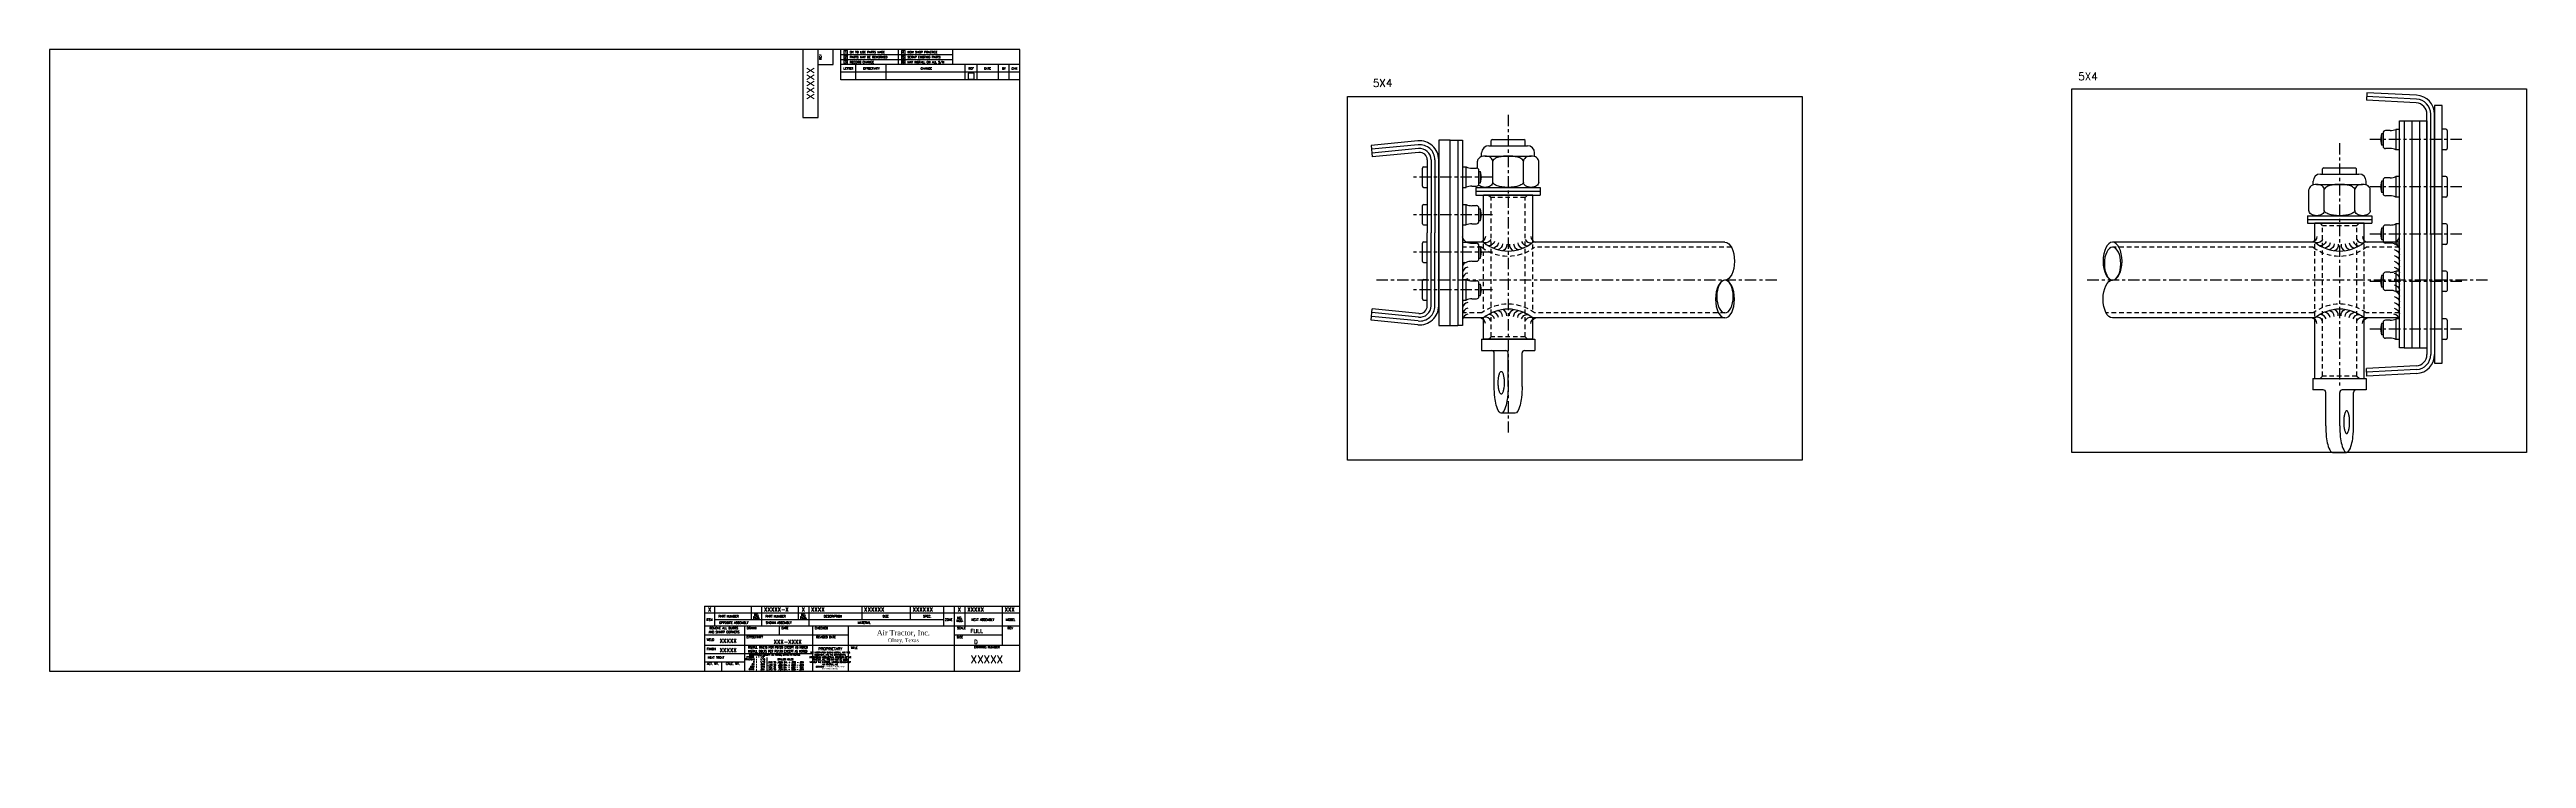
# Model space of a CAD drawing. Extents: x 0 to 81.7, y -2.9 to 20.5.
import ezdxf
from ezdxf.enums import TextEntityAlignment as Align

# ---------------------------------------------------------------- set-up
doc = ezdxf.new("R2010")
doc.units = 0
doc.header["$LTSCALE"] = 0.3
doc.header["$MEASUREMENT"] = 0
doc.linetypes.add('CENTER', pattern=[2, 1.25, -0.25, 0.25, -0.25])
doc.linetypes.add('HIDDEN', pattern=[0.375, 0.25, -0.125])
for name, color, linetype in [('1', 1, 'CONTINUOUS'), ('NOTES', 2, 'CONTINUOUS'), ('TB', 1, 'CONTINUOUS'), ('TB Border', 9, 'CONTINUOUS')]:
    doc.layers.add(name, color=color, linetype=linetype)
doc.styles.add('050', font='romans', dxfattribs={"height": 0.05})
doc.styles.add('070', font='ROMANS', dxfattribs={"height": 0.07})
doc.styles.add('130', font='ROMANS', dxfattribs={"height": 0.125})
doc.styles.add('250', font='ROMANS', dxfattribs={"height": 0.25})
doc.styles.add('AT', font='georgia.ttf', dxfattribs={"height": 0.175})
doc.styles.add('ROMANS', font='ROMANS.shx')

# ---------------------------------------------------------------- blocks, each defined once
blk = doc.blocks.new('tbn')
at = {"layer": 'TB', "color": 6}
for p, q in [((-1.17, 0.86), (-1.17, 0)), ((-3.42, 0.585), (-1.17, 0.585)), ((-2.682, 0.452), (-2.682, 0.026))]:
    blk.add_line(p, q, dxfattribs=at)
at = {"layer": 'NOTES', "insert": (-1.142, 0.418), "char_height": 0.078125, "attachment_point": 4, "style": 'ROMANS'}
blk.add_mtext_dynamic_manual_height_columns('\\pxsm0.95,qc;{\\H1.152x;PROPRIETARY\\H0.86806x;\\W0.75;\\P\\H0.64x;\\C41;THE INFORMATION SHOWN HEREIN, AND THIS DOCUMENT, ARE THE CONFIDENTIAL PROPRIETARY INTELLECTUAL PROPERTY OF AIR TRACTOR, INC. AND MAY NOT BE USED WITHOUT THE EXPRESS, WRITTEN CONSENT OF AIR TRACTOR, INC.\\P\\H0.8x;COPYRIGHT \\fArial|b0|i0|c0|p34;\\W1;©\\fMS Shell Dlg|b0|i0|c0|p0;\\W0.75; EFFECTIVE DATE ABOVE\\PBY AIR TRACTOR, INC.}', width=1.11337, gutter_width=0.781, heights=[0], dxfattribs=at)
at = {"layer": 'TB', "color": 6, "style": '070'}
blk.add_text('EFFECTIVITY', height=0.07, dxfattribs=at).set_placement((-3.078, 1.126), align=Align.MIDDLE)
at = {"layer": 'TB', "color": 6, "style": '070', "width": 0.85}
for s, p in [('INSTALL RIVETS PER PS129 EXCEPT AS NOTED', (-2.312, 0.786)), ('INSTALL BOLTS PER PS130 EXCEPT AS NOTED', (-2.321, 0.652))]:
    blk.add_text(s, height=0.07, dxfattribs=at).set_placement(p, align=Align.MIDDLE)
at = {"layer": 'TB', "color": 6, "style": '050'}
for s, width, p in [('FRACTIONS', 0.8, (-3.395, 0.363)), ('1 1/2%%D', 0.9, (-2.959, 0.445)), ('1/16', 0.9, (-2.896, 0.363)), ('1/16', 0.9, (-2.896, 0.282))]:
    blk.add_text(s, height=0.05, dxfattribs=dict(at, width=width)).set_placement(p)
for s, p in [('ANGLES', (-3.357, 0.445)), ('.0000', (-3.292, 0.038)), ('.000', (-3.244, 0.119)), ('.00', (-3.196, 0.2)), ('.0', (-3.149, 0.282)), ('%%P', (-3.043, 0.445)), ('%%P', (-3.043, 0.363)), ('%%P', (-3.043, 0.282)), ('%%P', (-3.043, 0.2)), ('%%P', (-3.043, 0.119)), ('%%P', (-3.043, 0.036)), ('.030', (-2.896, 0.2)), ('.010', (-2.896, 0.119)), ('.001', (-2.896, 0.036)), ('.040 TO .1285 DIA. + .002 - .001', (-2.644, 0.267)), ('.136 TO  .228 DIA. + .003 - .001', (-2.644, 0.178)), ('.234 T0  .500 DIA. + .004 - .001', (-2.644, 0.107)), ('.515 TO  .750 DIA. + .005 - .001', (-2.644, 0.037))]:
    blk.add_text(s, height=0.05, dxfattribs=at).set_placement(p)
for s, p in [('TOLERANCES EXCEPT AS NOTED, UNITS IN INCHES', (-2.426, 0.514)), ('DRILLED HOLES', (-2.064, 0.364))]:
    blk.add_text(s, height=0.05, dxfattribs=at).set_placement(p, align=Align.CENTER)
blk = doc.blocks.new('ATB')
at = {"layer": 'TB', "color": 2, "width": 3.35, "attachment_point": 2, "style": 'AT'}
for s, insert, char_height in [('Air Tractor, Inc.', (-1.675, 0.494), 0.175), ('Olney, Texas', (-1.675, 0.222), 0.125)]:
    blk.add_mtext(s, dxfattribs=dict(at, insert=insert, char_height=char_height))
blk = doc.blocks.new('WELD')
at = {"layer": '1', "color": 41}
blk.add_arc((0.074, 0), 0.101, 141.8699, 218.1301, dxfattribs=at)

msp = doc.modelspace()

# ---------------------------------------------------------------- linework, layer by layer
at = {"layer": '1'}
for p, q in [((76.434, 19.094), (76.421, 18.843)), ((78.064, 18.756), (76.421, 18.843)), ((78.071, 18.882), (76.427, 18.968)), ((78.077, 19.008), (76.434, 19.094)), ((77.509, 18.167), (77.669, 18.167)), ((77.509, 10.667), (77.509, 18.167)), ((77.669, 18.167), (77.669, 10.667)), ((77.669, 18.167), (78.419, 18.167)), ((77.919, 18.167), (77.919, 10.667)), ((78.169, 18.167), (78.169, 10.667)), ((78.419, 14.417), (78.419, 18.383)), ((78.419, 18.167), (78.419, 10.667)), ((78.545, 14.417), (78.545, 18.383)), ((78.671, 18.667), (78.671, 10.167)), ((78.921, 18.667), (78.671, 18.667)), ((78.671, 14.417), (78.671, 18.383)), ((78.921, 10.167), (78.921, 18.667)), ((45.135, 17.501), (43.591, 17.352)), ((43.591, 17.352), (43.627, 16.976)), ((45.147, 17.376), (43.603, 17.227)), ((45.159, 17.25), (43.615, 17.101)), ((45.821, 17.527), (45.821, 11.407)), ((46.201, 17.527), (45.821, 17.527)), ((46.451, 17.527), (46.611, 17.527)), ((46.611, 17.527), (46.611, 11.407)), ((76.924, 17.737), (76.887, 17.547)), ((76.887, 17.547), (76.924, 17.357)), ((76.924, 17.737), (76.924, 17.357)), ((76.972, 17.737), (76.924, 17.737)), ((76.972, 17.357), (76.924, 17.357)), ((76.972, 17.765), (76.972, 17.329)), ((77.203, 17.845), (77.052, 17.845)), ((77.203, 17.249), (77.052, 17.249)), ((77.395, 17.884), (77.395, 17.21)), ((77.509, 17.884), (77.395, 17.884)), ((77.509, 17.21), (77.395, 17.21)), ((79.041, 17.887), (78.921, 17.887)), ((79.041, 17.207), (78.921, 17.207)), ((79.081, 17.847), (79.081, 17.247)), ((45.171, 17.125), (43.627, 16.976)), ((45.283, 16.007), (45.283, 16.607)), ((45.323, 16.647), (45.443, 16.647)), ((45.443, 16.878), (45.443, 14.467)), ((45.569, 16.878), (45.569, 14.467)), ((45.695, 16.878), (45.695, 14.467)), ((45.821, 12.056), (45.821, 16.878)), ((46.611, 16.644), (46.724, 16.644)), ((46.724, 15.97), (46.724, 16.644)), ((46.916, 16.605), (47.068, 16.605)), ((45.323, 15.967), (45.443, 15.967)), ((46.611, 15.97), (46.724, 15.97)), ((46.916, 16.009), (47.068, 16.009)), ((47.049, 15.717), (49.173, 15.717)), ((47.298, 15.717), (48.923, 15.717)), ((47.298, 14.157), (47.298, 15.717)), ((48.923, 15.717), (47.298, 15.717)), ((48.923, 15.717), (47.298, 15.717)), ((47.357, 15.717), (48.857, 15.717)), ((47.361, 15.717), (48.861, 15.717)), ((47.361, 15.717), (48.861, 15.717)), ((47.361, 15.717), (48.861, 15.717)), ((48.923, 14.157), (48.923, 15.717)), ((76.924, 16.177), (76.887, 15.987)), ((76.887, 15.987), (76.924, 15.797)), ((76.924, 16.177), (76.924, 15.797)), ((76.972, 16.177), (76.924, 16.177)), ((76.972, 15.797), (76.924, 15.797)), ((76.972, 16.205), (76.972, 15.769)), ((77.203, 16.285), (77.052, 16.285)), ((77.203, 15.689), (77.052, 15.689)), ((77.395, 16.324), (77.395, 15.65)), ((77.509, 16.324), (77.395, 16.324)), ((77.509, 15.65), (77.395, 15.65)), ((79.041, 16.327), (78.921, 16.327)), ((79.041, 15.647), (78.921, 15.647)), ((79.081, 16.287), (79.081, 15.687)), ((45.283, 14.767), (45.283, 15.367)), ((45.323, 15.407), (45.443, 15.407)), ((45.323, 14.727), (45.443, 14.727)), ((46.611, 15.404), (46.724, 15.404)), ((46.611, 14.73), (46.724, 14.73)), ((46.724, 14.73), (46.724, 15.404)), ((46.916, 15.365), (47.068, 15.365)), ((46.916, 14.769), (47.068, 14.769)), ((47.148, 14.849), (47.148, 15.285)), ((47.148, 15.257), (47.196, 15.257)), ((47.148, 14.877), (47.196, 14.877)), ((47.196, 14.877), (47.196, 15.257)), ((47.232, 15.067), (47.196, 15.257)), ((47.196, 14.877), (47.232, 15.067)), ((74.726, 14.157), (74.726, 14.782)), ((76.351, 14.157), (76.351, 14.782)), ((77.203, 14.725), (77.052, 14.725)), ((77.395, 14.764), (77.395, 14.09)), ((77.509, 14.764), (77.395, 14.764)), ((79.041, 14.767), (78.921, 14.767)), ((79.081, 14.727), (79.081, 14.127)), ((45.283, 13.527), (45.283, 14.127)), ((45.323, 14.167), (45.443, 14.167)), ((45.443, 12.056), (45.443, 14.467)), ((45.569, 12.056), (45.569, 14.467)), ((45.695, 12.056), (45.695, 14.467)), ((46.611, 14.164), (46.724, 14.164)), ((47.298, 14.157), (46.741, 14.157)), ((46.916, 14.125), (47.068, 14.125)), ((47.148, 13.609), (47.148, 14.045)), ((47.148, 14.017), (47.196, 14.017)), ((47.196, 13.637), (47.196, 14.017)), ((47.232, 13.827), (47.196, 14.017)), ((55.265, 14.157), (48.923, 14.157)), ((74.726, 14.157), (68.049, 14.157)), ((77.509, 14.157), (76.351, 14.157)), ((76.924, 14.617), (76.887, 14.427)), ((76.887, 14.427), (76.924, 14.237)), ((76.924, 14.617), (76.924, 14.237)), ((76.972, 14.617), (76.924, 14.617)), ((76.972, 14.237), (76.924, 14.237)), ((76.972, 14.645), (76.972, 14.209)), ((77.203, 14.129), (77.052, 14.129)), ((77.509, 14.09), (77.395, 14.09)), ((78.419, 14.417), (78.419, 10.451)), ((78.545, 14.417), (78.545, 10.451)), ((78.671, 14.417), (78.671, 10.451)), ((79.041, 14.087), (78.921, 14.087)), ((45.323, 13.487), (45.443, 13.487)), ((46.611, 13.49), (46.724, 13.49)), ((46.916, 13.529), (47.068, 13.529)), ((47.148, 13.637), (47.196, 13.637)), ((47.196, 13.637), (47.232, 13.827)), ((76.972, 13.085), (76.972, 12.649)), ((77.203, 13.165), (77.052, 13.165)), ((77.395, 13.204), (77.395, 12.53)), ((77.509, 13.204), (77.395, 13.204)), ((79.041, 13.207), (78.921, 13.207)), ((79.081, 13.167), (79.081, 12.567)), ((45.283, 12.287), (45.283, 12.887)), ((45.323, 12.927), (45.443, 12.927)), ((46.611, 12.924), (46.724, 12.924)), ((46.724, 12.25), (46.724, 12.924)), ((46.916, 12.885), (47.068, 12.885)), ((46.916, 12.289), (47.068, 12.289)), ((47.148, 12.369), (47.148, 12.805)), ((47.148, 12.777), (47.196, 12.777)), ((47.148, 12.397), (47.196, 12.397)), ((47.196, 12.397), (47.196, 12.777)), ((47.232, 12.587), (47.196, 12.777)), ((47.196, 12.397), (47.232, 12.587)), ((76.924, 13.057), (76.887, 12.867)), ((76.887, 12.867), (76.924, 12.677)), ((76.924, 13.057), (76.924, 12.677)), ((76.972, 13.057), (76.924, 13.057)), ((76.972, 12.677), (76.924, 12.677)), ((77.203, 12.569), (77.052, 12.569)), ((77.509, 12.53), (77.395, 12.53)), ((79.041, 12.527), (78.921, 12.527)), ((43.591, 11.582), (43.627, 11.958)), ((45.135, 11.433), (43.591, 11.582)), ((45.147, 11.558), (43.603, 11.707)), ((45.159, 11.684), (43.615, 11.833)), ((45.171, 11.809), (43.627, 11.958)), ((45.323, 12.247), (45.443, 12.247)), ((46.611, 12.25), (46.724, 12.25)), ((47.298, 11.657), (46.611, 11.657)), ((47.298, 10.957), (47.298, 11.657)), ((48.923, 10.957), (48.923, 11.657)), ((55.265, 11.657), (48.923, 11.657)), ((74.726, 11.657), (68.049, 11.657)), ((74.726, 9.657), (74.726, 11.657)), ((76.351, 9.657), (76.351, 11.657)), ((77.509, 11.657), (76.351, 11.657)), ((76.924, 11.477), (76.887, 11.287)), ((76.924, 11.477), (76.924, 11.097)), ((76.972, 11.477), (76.924, 11.477)), ((76.972, 11.505), (76.972, 11.069)), ((77.203, 11.585), (77.052, 11.585)), ((77.395, 11.624), (77.395, 10.95)), ((77.509, 11.624), (77.395, 11.624)), ((79.041, 11.627), (78.921, 11.627)), ((79.081, 11.587), (79.081, 10.987)), ((45.821, 11.407), (46.201, 11.407)), ((46.611, 11.407), (46.451, 11.407)), ((47.234, 10.957), (48.994, 10.957)), ((47.298, 10.957), (48.923, 10.957)), ((48.926, 10.957), (47.301, 10.957)), ((76.887, 11.287), (76.924, 11.097)), ((76.972, 11.097), (76.924, 11.097)), ((77.203, 10.989), (77.052, 10.989)), ((77.509, 10.95), (77.395, 10.95)), ((77.669, 10.667), (77.509, 10.667)), ((77.669, 10.667), (78.419, 10.667)), ((79.041, 10.947), (78.921, 10.947)), ((47.655, 9.399), (47.655, 10.502)), ((48.111, 9.399), (48.111, 10.502)), ((48.572, 9.399), (48.572, 10.502)), ((78.064, 10.078), (76.421, 9.991)), ((76.434, 9.74), (76.421, 9.991)), ((78.071, 9.952), (76.427, 9.866)), ((78.077, 9.826), (76.434, 9.74)), ((78.671, 10.167), (78.921, 10.167)), ((75.08, 8.099), (75.08, 9.202)), ((75.542, 8.099), (75.542, 9.202)), ((75.997, 8.099), (75.997, 9.202)), ((48.345, 8.519), (47.883, 8.519)), ((75.308, 7.219), (75.77, 7.219))]:
    msp.add_line(p, q, dxfattribs=at)
at = {"layer": '1', "color": 11}
for p, q in [((46.201, 11.407), (46.201, 17.527)), ((46.451, 17.527), (46.451, 11.407))]:
    msp.add_line(p, q, dxfattribs=at)
at = {"layer": '1', "linetype": 'Continuous'}
for p, q in [((47.476, 17.345), (48.746, 17.345)), ((47.591, 17.554), (47.551, 17.514)), ((47.551, 17.345), (47.551, 17.514)), ((47.591, 17.554), (48.631, 17.554)), ((48.671, 17.514), (48.631, 17.554)), ((48.671, 17.345), (48.671, 17.514)), ((47.1, 16.598), (47.1, 16.831)), ((47.148, 16.089), (47.148, 16.525)), ((47.148, 16.497), (47.196, 16.497)), ((47.232, 16.307), (47.196, 16.497)), ((47.196, 16.117), (47.196, 16.497)), ((47.236, 16.983), (47.236, 17.105)), ((47.353, 17.002), (48.868, 17.002)), ((47.605, 16.14), (47.605, 16.831)), ((48.616, 16.14), (48.616, 16.831)), ((48.986, 16.983), (48.986, 17.105)), ((49.121, 16.14), (49.121, 16.831)), ((74.904, 16.41), (76.174, 16.41)), ((75.019, 16.619), (74.979, 16.579)), ((74.979, 16.41), (74.979, 16.579)), ((75.019, 16.619), (76.059, 16.619)), ((76.099, 16.579), (76.059, 16.619)), ((76.099, 16.41), (76.099, 16.579)), ((47.049, 15.969), (47.049, 15.843)), ((47.049, 15.969), (49.173, 15.969)), ((47.049, 15.843), (47.049, 15.717)), ((47.049, 15.843), (49.173, 15.843)), ((47.148, 16.117), (47.196, 16.117)), ((47.196, 16.117), (47.232, 16.307)), ((49.173, 15.969), (49.173, 15.843)), ((49.173, 15.843), (49.173, 15.717)), ((74.528, 15.205), (74.528, 15.896)), ((74.664, 16.048), (74.664, 16.17)), ((74.781, 16.067), (76.296, 16.067)), ((75.034, 15.205), (75.034, 15.896)), ((76.044, 15.205), (76.044, 15.896)), ((76.414, 16.048), (76.414, 16.17)), ((76.549, 15.205), (76.549, 15.896)), ((74.477, 15.034), (74.477, 14.908)), ((74.477, 15.034), (76.601, 15.034)), ((74.477, 14.908), (74.477, 14.782)), ((74.477, 14.908), (76.601, 14.908)), ((74.477, 14.782), (76.601, 14.782)), ((76.351, 14.782), (74.726, 14.782)), ((76.351, 14.782), (74.726, 14.782)), ((74.789, 14.782), (76.289, 14.782)), ((76.601, 15.034), (76.601, 14.908)), ((76.601, 14.908), (76.601, 14.782)), ((47.234, 10.582), (48.031, 10.582)), ((48.652, 10.582), (48.994, 10.582)), ((74.659, 9.657), (76.419, 9.657)), ((75, 9.282), (74.659, 9.282)), ((76.419, 9.282), (75.622, 9.282))]:
    msp.add_line(p, q, dxfattribs=at)
at = {"layer": '1', "color": 40, "linetype": 'CENTER'}
for p, q in [((79.566, 17.547), (76.539, 17.547)), ((47.591, 16.307), (44.934, 16.307)), ((79.566, 15.987), (76.539, 15.987)), ((47.591, 15.067), (44.934, 15.067)), ((79.566, 14.427), (76.539, 14.427)), ((47.591, 13.827), (44.934, 13.827)), ((56.973, 12.907), (43.758, 12.907)), ((47.591, 12.587), (44.934, 12.587)), ((80.416, 12.907), (67.118, 12.907)), ((79.566, 12.867), (76.539, 12.867)), ((79.566, 11.287), (76.539, 11.287))]:
    msp.add_line(p, q, dxfattribs=at)
at = {"layer": '1', "color": 4, "linetype": 'HIDDEN'}
for p, q in [((47.468, 15.717), (47.548, 15.637)), ((48.753, 15.717), (48.673, 15.637)), ((74.896, 14.782), (74.976, 14.702)), ((76.181, 14.782), (76.101, 14.702)), ((47.468, 10.957), (47.548, 11.037)), ((48.753, 10.957), (48.673, 11.037)), ((74.896, 9.657), (74.976, 9.737)), ((76.181, 9.657), (76.101, 9.737))]:
    msp.add_line(p, q, dxfattribs=at)
at = {"layer": '1', "color": 4, "linetype": 'HIDDEN', "ltscale": 2}
for p, q in [((47.548, 11.037), (47.548, 15.637)), ((48.673, 15.637), (47.548, 15.637)), ((48.673, 11.037), (48.673, 15.637)), ((47.24, 13.991), (46.611, 13.991)), ((47.298, 11.954), (47.298, 14.157)), ((48.923, 11.938), (48.923, 14.157)), ((55.477, 13.991), (48.981, 13.991)), ((74.669, 13.991), (68.049, 13.991)), ((74.726, 11.708), (74.726, 14.128)), ((76.101, 14.702), (74.976, 14.702)), ((74.976, 9.737), (74.976, 14.702)), ((76.101, 9.737), (76.101, 14.702)), ((76.351, 11.703), (76.351, 14.101)), ((77.509, 13.991), (76.409, 13.991)), ((47.24, 11.823), (46.611, 11.823)), ((55.265, 11.823), (48.981, 11.823)), ((74.669, 11.823), (67.837, 11.823)), ((77.509, 11.823), (76.409, 11.823)), ((48.673, 11.037), (47.548, 11.037)), ((76.101, 9.737), (74.976, 9.737))]:
    msp.add_line(p, q, dxfattribs=at)
at = {"layer": '1', "color": 3, "linetype": 'Continuous'}
for p, q in [((47.234, 10.957), (47.234, 10.582)), ((48.994, 10.957), (48.994, 10.582)), ((74.659, 9.657), (74.659, 9.282)), ((76.419, 9.657), (76.419, 9.282))]:
    msp.add_line(p, q, dxfattribs=at)
at = {"layer": '1', "linetype": 'Continuous'}
for points in [[(47.605, 16.831, 0.13831), (47.588, 16.893, 0.107062), (47.531, 16.952, 0.080526), (47.453, 16.988, 0.068358), (47.353, 17.002, 0.068358), (47.252, 16.988, 0.080526), (47.174, 16.952, 0.107062), (47.117, 16.893, 0.13831), (47.1, 16.831, 0.109641)], [(48.616, 16.831, 0.225298), (48.591, 16.884, 0.089859), (48.468, 16.952, 0.046743), (48.317, 16.987, 0.034788), (48.111, 17.002, 0.034788), (47.904, 16.987, 0.046743), (47.753, 16.952, 0.089859), (47.63, 16.884, 0.225298), (47.605, 16.831, 0.225298)], [(49.121, 16.831, 0.13831), (49.104, 16.893, 0.107062), (49.047, 16.952, 0.080526), (48.969, 16.988, 0.068358), (48.868, 17.002, 0.068358), (48.768, 16.988, 0.080526), (48.69, 16.952, 0.107062), (48.633, 16.893, 0.13831), (48.616, 16.831, 0.13831)], [(47.605, 16.14, -0.13831), (47.588, 16.078, -0.107062), (47.531, 16.019, -0.080526), (47.453, 15.983, -0.068358), (47.353, 15.969, -0.068358), (47.252, 15.983, -0.080526), (47.174, 16.019, -0.062712), (47.138, 16.051, -0.062712)], [(48.616, 16.14, -0.225298), (48.591, 16.087, -0.089859), (48.468, 16.019, -0.046743), (48.317, 15.983, -0.034788), (48.111, 15.969, -0.034788), (47.904, 15.983, -0.046743), (47.753, 16.019, -0.089859), (47.63, 16.087, -0.225298), (47.605, 16.14, -0.225298)], [(49.121, 16.14, -0.13831), (49.104, 16.078, -0.107062), (49.047, 16.019, -0.080526), (48.969, 15.983, -0.068358), (48.868, 15.969, -0.068358), (48.768, 15.983, -0.080526), (48.69, 16.019, -0.107062), (48.633, 16.078, -0.13831), (48.616, 16.14, -0.13831)], [(75.034, 15.896, 0.13831), (75.016, 15.958, 0.107062), (74.96, 16.017, 0.080526), (74.881, 16.053, 0.068358), (74.781, 16.067, 0.068358), (74.681, 16.053, 0.080526), (74.602, 16.017, 0.107062), (74.546, 15.958, 0.109641), (74.529, 15.909, 0.109641)], [(76.044, 15.896, 0.225298), (76.019, 15.949, 0.089859), (75.896, 16.017, 0.046743), (75.746, 16.052, 0.034788), (75.539, 16.067, 0.034788), (75.332, 16.052, 0.046743), (75.182, 16.017, 0.089859), (75.059, 15.949, 0.225298), (75.034, 15.896, 0.225298)], [(76.549, 15.896, 0.13831), (76.532, 15.958, 0.107062), (76.475, 16.017, 0.080526), (76.397, 16.053, 0.068358), (76.296, 16.067, 0.068358), (76.196, 16.053, 0.080526), (76.118, 16.017, 0.107062), (76.061, 15.958, 0.13831), (76.044, 15.896, 0.13831)], [(75.034, 15.205, -0.13831), (75.016, 15.143, -0.107062), (74.96, 15.084, -0.080526), (74.881, 15.048, -0.068358), (74.781, 15.034, -0.068358), (74.681, 15.048, -0.080526), (74.602, 15.084, -0.107062), (74.546, 15.143, -0.13831), (74.528, 15.205, -0.13831)], [(76.044, 15.205, -0.225298), (76.019, 15.152, -0.089859), (75.896, 15.084, -0.046743), (75.746, 15.048, -0.034788), (75.539, 15.034, -0.034788), (75.332, 15.048, -0.046743), (75.182, 15.084, -0.089859), (75.059, 15.152, -0.225298), (75.034, 15.205, -0.225298)], [(76.549, 15.205, -0.13831), (76.532, 15.143, -0.107062), (76.475, 15.084, -0.080526), (76.397, 15.048, -0.068358), (76.296, 15.034, -0.068358), (76.196, 15.048, -0.080526), (76.118, 15.084, -0.107062), (76.061, 15.143, -0.13831), (76.044, 15.205, -0.13831)]]:
    msp.add_lwpolyline(points, format="xyb", dxfattribs=at)
at = {"layer": '1'}
for points in [[(47.883, 9.144, -0.258622), (47.855, 9.159, -0.076455), (47.814, 9.254, -0.036632), (47.794, 9.365, -0.026706), (47.786, 9.519, -0.026706), (47.794, 9.673, -0.036632), (47.814, 9.784, -0.076455), (47.855, 9.879, -0.258622), (47.883, 9.894, -0.258622), (47.911, 9.879, -0.076455), (47.951, 9.784, -0.036632), (47.972, 9.673, -0.026706), (47.98, 9.519, -0.026706), (47.972, 9.365, -0.036632), (47.951, 9.254, -0.076455), (47.911, 9.159, -0.258622)], [(75.77, 7.844, 0.258622), (75.798, 7.859, 0.076455), (75.838, 7.954, 0.036632), (75.859, 8.065, 0.026706), (75.867, 8.219, 0.026706), (75.859, 8.373, 0.036632), (75.838, 8.484, 0.076455), (75.798, 8.579, 0.258622), (75.77, 8.594, 0.258622), (75.742, 8.579, 0.076455), (75.701, 8.484, 0.036632), (75.681, 8.373, 0.026706), (75.673, 8.219, 0.026706), (75.681, 8.065, 0.036632), (75.701, 7.954, 0.076455), (75.742, 7.859, 0.258622)]]:
    msp.add_lwpolyline(points, format="xyb", close=True, dxfattribs=at)
for points in [[(47.883, 8.519, -0.258622), (47.817, 8.556, -0.076455), (47.722, 8.777, -0.036632), (47.674, 9.037, -0.026706), (47.655, 9.399, -0.026706)], [(48.111, 9.399, -0.026706), (48.091, 9.037, -0.036632), (48.044, 8.777, -0.076455), (47.949, 8.556, -0.258622), (47.883, 8.519, -0.258622)], [(48.572, 9.399, -0.026706), (48.553, 9.037, -0.036632), (48.506, 8.777, -0.076455), (48.411, 8.556, -0.258622), (48.345, 8.519, -0.258622)], [(75.08, 8.099, 0.026706), (75.099, 7.737, 0.036632), (75.147, 7.477, 0.076455), (75.242, 7.256, 0.258622), (75.308, 7.219, 0.258622)], [(75.542, 8.099, 0.026706), (75.561, 7.737, 0.036632), (75.609, 7.477, 0.076455), (75.704, 7.256, 0.258622), (75.77, 7.219, 0.258622)], [(75.77, 7.219, 0.258622), (75.836, 7.256, 0.076455), (75.931, 7.477, 0.036632), (75.978, 7.737, 0.026706), (75.997, 8.099, 0.026706)]]:
    msp.add_lwpolyline(points, format="xyb", dxfattribs=at)
for centre, radius, start, end in [((78.045, 18.383), 0.5, 0, 87), ((78.045, 18.383), 0.626, 0, 87), ((78.045, 18.383), 0.374, 0, 87), ((45.195, 16.878), 0.626, 0, 95.5), ((45.195, 16.878), 0.5, 0, 95.5), ((45.195, 16.878), 0.374, 0, 95.5), ((77.052, 17.765), 0.08, 90, 180), ((77.052, 17.329), 0.08, 180, 270), ((77.199, 18.354), 0.51, 270.47627, 292.61436), ((77.199, 16.74), 0.51, 67.38564, 89.52373), ((79.041, 17.847), 0.04, 0, 90), ((79.041, 17.247), 0.04, 270, 0), ((45.195, 16.878), 0.248, 0, 95.5), ((45.323, 16.607), 0.04, 90, 180), ((46.92, 17.114), 0.51, 247.38564, 269.52373), ((45.323, 16.007), 0.04, 180, 270), ((46.92, 15.5), 0.51, 90.47627, 112.61436), ((77.052, 16.205), 0.08, 90, 180), ((77.052, 15.769), 0.08, 180, 270), ((77.199, 16.794), 0.51, 270.47627, 292.61436), ((77.199, 15.18), 0.51, 67.38564, 89.52373), ((79.041, 16.287), 0.04, 0, 90), ((79.041, 15.687), 0.04, 270, 0), ((45.323, 15.367), 0.04, 90, 180), ((45.323, 14.767), 0.04, 180, 270), ((46.92, 15.874), 0.51, 247.38564, 269.52373), ((46.92, 14.26), 0.51, 90.47627, 112.61436), ((47.068, 15.285), 0.08, 0, 90), ((47.068, 14.849), 0.08, 270, 360), ((77.052, 14.645), 0.08, 90, 180), ((77.199, 15.234), 0.51, 270.47627, 292.61436), ((79.041, 14.727), 0.04, 0, 90), ((45.323, 14.127), 0.04, 90, 180), ((46.92, 14.634), 0.51, 247.38564, 269.52373), ((47.068, 14.045), 0.08, 0, 90), ((48.111, 15.142), 1.277, 230.4944, 309.5056), ((75.539, 15.142), 1.277, 230.4944, 309.5056), ((77.052, 14.209), 0.08, 180, 270), ((77.199, 13.62), 0.51, 67.38564, 89.52373), ((79.041, 14.127), 0.04, 270, 0), ((45.323, 13.527), 0.04, 180, 270), ((46.92, 13.02), 0.51, 90.47627, 112.61436), ((47.068, 13.609), 0.08, 270, 360), ((77.052, 13.085), 0.08, 90, 180), ((77.199, 13.674), 0.51, 270.47627, 292.61436), ((79.041, 13.167), 0.04, 0, 90), ((45.323, 12.887), 0.04, 90, 180), ((45.323, 12.287), 0.04, 180, 270), ((46.92, 13.394), 0.51, 247.38564, 269.52373), ((46.92, 11.78), 0.51, 90.47627, 112.61436), ((47.068, 12.805), 0.08, 0, 90), ((47.068, 12.369), 0.08, 270, 360), ((77.052, 12.649), 0.08, 180, 270), ((77.199, 12.06), 0.51, 67.38564, 89.52373), ((79.041, 12.567), 0.04, 270, 0), ((45.195, 12.056), 0.626, 264.5, 0), ((45.195, 12.056), 0.5, 264.5, 0), ((45.195, 12.056), 0.374, 264.5, 0), ((45.195, 12.056), 0.248, 264.5, 0), ((48.111, 10.672), 1.277, 50.4944, 129.5056), ((75.539, 10.672), 1.277, 50.4944, 129.5056), ((77.052, 11.505), 0.08, 90, 180), ((77.199, 12.094), 0.51, 270.47627, 292.61436), ((79.041, 11.587), 0.04, 0, 90), ((77.052, 11.069), 0.08, 180, 270), ((77.199, 10.48), 0.51, 67.38564, 89.52373), ((79.041, 10.987), 0.04, 270, 0), ((47.575, 10.502), 0.08, 0, 90), ((48.031, 10.502), 0.08, 0, 90), ((48.652, 10.502), 0.08, 90, 180), ((78.045, 10.451), 0.374, 273, 0), ((78.045, 10.451), 0.5, 273, 0), ((78.045, 10.451), 0.626, 273, 0), ((75, 9.202), 0.08, 0, 90), ((75.622, 9.202), 0.08, 90, 180), ((76.077, 9.202), 0.08, 90, 180)]:
    msp.add_arc(centre, radius, start, end, dxfattribs=at)
at = {"layer": '1', "linetype": 'Continuous'}
for centre, radius, start, end in [((47.476, 17.105), 0.24, 90, 180), ((48.746, 17.105), 0.24, 0, 90), ((47.068, 16.525), 0.08, 0, 90), ((74.904, 16.17), 0.24, 90, 180), ((76.174, 16.17), 0.24, 0, 90), ((47.068, 16.089), 0.08, 270, 360)]:
    msp.add_arc(centre, radius, start, end, dxfattribs=at)
at = {"layer": '1', "color": 4, "linetype": 'HIDDEN', "ltscale": 2}
for centre, start, end in [((48.111, 15.142), 232.9241, 307.0759), ((75.539, 15.142), 232.9241, 307.0759), ((48.111, 10.672), 52.9241, 127.0759), ((75.539, 10.672), 52.9241, 127.0759)]:
    msp.add_arc(centre, 1.443, start, end, dxfattribs=at)
at = {"layer": '1', "color": 41}
for centre, radius, start, end in [((46.812, 13.327), 0.202, 126.22813, 173.13014), ((46.812, 12.745), 0.202, 96.86986, 117.98513), ((46.812, 12.163), 0.202, 154.46446, 173.13014), ((46.817, 11.57), 0.214, 97.94626, 164.54311), ((77.302, 11.57), 0.214, 15.45689, 82.05374)]:
    msp.add_arc(centre, radius, start, end, dxfattribs=at)
at = {"layer": '1', "extrusion": (0, 0, -1)}
for centre, major_axis in [((55.265, 13.532), (0, -0.625)), ((68.049, 12.282), (0, 0.625))]:
    msp.add_ellipse(centre, major_axis=major_axis, ratio=0.5, start_param=3.141593, end_param=6.283185, dxfattribs=at)
for centre, major_axis in [((68.049, 13.532), (0, 0.625)), ((55.265, 12.282), (0, -0.625))]:
    msp.add_ellipse(centre, major_axis=major_axis, ratio=0.5, dxfattribs=at)
at = {"layer": '1', "color": 6, "extrusion": (0, 0, -1)}
for centre, major_axis in [((68.049, 13.449), (0, -0.542)), ((55.265, 12.365), (0, 0.542))]:
    msp.add_ellipse(centre, major_axis=major_axis, ratio=0.5, dxfattribs=at)
at = {"layer": 'NOTES'}
for p, q in [((42.815, 18.966), (57.815, 18.966)), ((42.815, 6.966), (42.815, 18.966)), ((57.815, 18.966), (57.815, 6.966)), ((66.701, 19.217), (81.701, 19.217)), ((66.701, 7.217), (66.701, 19.217)), ((81.701, 19.217), (81.701, 7.217)), ((57.815, 6.966), (42.815, 6.966)), ((81.701, 7.217), (66.701, 7.217))]:
    msp.add_line(p, q, dxfattribs=at)
at = {"layer": 'NOTES', "color": 6, "linetype": 'CENTER'}
for p, q in [((48.111, 18.364), (48.111, 7.879)), ((75.539, 17.429), (75.539, 9.406))]:
    msp.add_line(p, q, dxfattribs=at)
at = {"layer": 'NOTES', "color": 11}
for p, q in [((46.201, 17.527), (46.451, 17.527)), ((46.201, 11.407), (46.451, 11.407))]:
    msp.add_line(p, q, dxfattribs=at)
at = {"layer": 'TB', "color": 9}
for p, q in [((24.849, 20.52), (24.849, 18.27)), ((25.349, 18.27), (25.349, 20.52)), ((25.849, 20.02), (25.849, 20.52)), ((26.099, 19.52), (26.099, 20.52)), ((29.799, 20.02), (29.799, 20.52)), ((25.349, 20.02), (25.849, 20.02)), ((32, 20.02), (26.099, 20.02)), ((24.849, 18.27), (25.349, 18.27)), ((21.599, 2.145), (21.599, 0)), ((29.839, 2.145), (29.839, 0)), ((21.599, 1.5), (32, 1.5)), ((21.599, 0.86), (32, 0.86)), ((22.919, 1.5), (22.919, 0)), ((26.339, 1.5), (26.339, 0))]:
    msp.add_line(p, q, dxfattribs=at)
at = {"layer": 'TB', "color": 6}
for p, q in [((28, 20.02), (28, 20.52)), ((26.099, 20.353), (29.799, 20.353)), ((26.099, 20.187), (29.799, 20.187)), ((32, 19.77), (26.099, 19.77)), ((26.599, 19.52), (26.599, 20.02)), ((27.599, 19.52), (27.599, 20.02)), ((30.2, 19.52), (30.2, 20.02)), ((30.599, 19.52), (30.599, 20.02)), ((31.299, 19.52), (31.299, 20.02)), ((31.649, 19.52), (31.649, 20.02)), ((32, 19.52), (26.099, 19.52)), ((21.599, 2.145), (32, 2.145)), ((21.599, 1.92), (32, 1.92)), ((21.939, 2.145), (21.939, 1.5)), ((21.939, 1.7), (29.489, 1.7)), ((23.14, 2.145), (23.14, 1.7)), ((23.489, 2.145), (23.489, 1.5)), ((24.689, 2.145), (24.689, 1.7)), ((25.04, 2.145), (25.04, 1.5)), ((26.79, 2.145), (26.79, 1.7)), ((28.39, 2.145), (28.39, 1.7)), ((29.489, 2.145), (29.489, 1.5)), ((30.189, 2.145), (30.189, 1.5)), ((31.419, 2.145), (31.419, 0.86)), ((21.599, 1.2), (26.339, 1.2)), ((24.069, 1.5), (24.069, 1.2)), ((25.169, 1.5), (25.169, 1.2)), ((25.169, 1.2), (25.169, 0.86)), ((29.839, 1.2), (31.419, 1.2)), ((21.599, 0.585), (22.919, 0.585)), ((21.599, 0.31), (22.919, 0.31)), ((22.169, 0.31), (22.169, 0))]:
    msp.add_line(p, q, dxfattribs=at)
for points in [[(26.32, 20.49), (26.2, 20.49), (26.2, 20.37), (26.32, 20.37)], [(28.22, 20.49), (28.099, 20.49), (28.099, 20.37), (28.22, 20.37)], [(26.32, 20.323), (26.2, 20.323), (26.2, 20.203), (26.32, 20.203)], [(26.32, 20.157), (26.2, 20.157), (26.2, 20.037), (26.32, 20.037)], [(28.22, 20.323), (28.099, 20.323), (28.099, 20.203), (28.22, 20.203)], [(28.22, 20.157), (28.099, 20.157), (28.099, 20.037), (28.22, 20.037)], [(30.5, 19.74), (30.299, 19.74), (30.299, 19.54), (30.5, 19.54)]]:
    msp.add_lwpolyline(points, close=True, dxfattribs=at)
at = {"layer": 'TB Border', "color": 9}
msp.add_lwpolyline([(32, 0), (32, 20.52), (0, 20.52), (0, 0)], close=True, dxfattribs=at)

# ---------------------------------------------------------------- block references
at = {"layer": 'NOTES'}
for p, xscale, yscale, zscale, rotation in [((46.706, 14.253), -2.000000000000016, 2, 2, 225), ((47.27, 14.257), -1.999999999999988, 2, 2, 318.3060411306857), ((47.43, 14.204), -2.000000000000009, 2, 2, 298.3060411306863), ((47.558, 14.123), -1.999999999999987, 2, 2, 305.8060411306855), ((47.696, 14.06), -1.999999999999993, 2, 2, 313.3060411306853), ((47.841, 14.015), -2.00000000000002, 2, 2, 320.8060411306863), ((47.99, 13.989), -1.999999999999977, 2, 2, 328.3060411306855), ((48.231, 13.989), 1.999999999999976, 1.999999999999976, 1.999999999999976, 31.69395886931447), ((48.38, 14.015), 2.00000000000001, 2.00000000000001, 2.00000000000001, 39.19395886931334), ((48.525, 14.06), 1.999999999999992, 1.999999999999992, 1.999999999999992, 46.69395886931471), ((48.663, 14.123), 1.999999999999986, 1.999999999999986, 1.999999999999986, 54.19395886931454), ((48.791, 14.204), 2.000000000000009, 2.000000000000009, 2.000000000000009, 61.6939588693137), ((48.951, 14.257), 1.999999999999996, 1.999999999999996, 1.999999999999996, 41.69395886931462), ((74.698, 14.257), -1.999999999999988, 2, 2, 318.3060411306857), ((74.858, 14.204), -2.000000000000009, 2, 2, 298.3060411306863), ((74.986, 14.123), -1.999999999999987, 2, 2, 305.8060411306855), ((75.124, 14.06), -1.999999999999982, 2, 2, 313.3060411306856), ((75.269, 14.015), -1.999999999999975, 2, 2, 320.8060411306853), ((75.419, 13.989), -1.999999999999977, 2, 2, 328.3060411306855), ((75.659, 13.989), 1.999999999999976, 1.999999999999976, 1.999999999999976, 31.69395886931447), ((75.808, 14.015), 2.00000000000002, 2.00000000000002, 2.00000000000002, 39.19395886931366), ((75.953, 14.06), 1.999999999999982, 1.999999999999982, 1.999999999999982, 46.69395886931442), ((76.091, 14.123), 1.999999999999986, 1.999999999999986, 1.999999999999986, 54.19395886931454), ((76.219, 14.204), 2.000000000000009, 2.000000000000009, 2.000000000000009, 61.6939588693137), ((76.38, 14.257), 1.999999999999987, 1.999999999999987, 1.999999999999987, 41.69395886931432), ((77.413, 14.253), 2.000000000000006, 2.000000000000006, 2.000000000000006, 135.0000000000003), ((77.413, 14.014), -2.000000000000005, 2, 2, 44.99999999999969), ((77.413, 13.82), -2.000000000000005, 2, 2, 44.99999999999969), ((46.706, 13.238), 2.000000000000012, 2.000000000000012, 2.000000000000012, 315.0000000000002), ((46.706, 13.044), 2.000000000000012, 2.000000000000012, 2.000000000000012, 315.0000000000002), ((77.413, 13.626), -2.000000000000005, 2, 2, 44.99999999999969), ((77.413, 13.432), -2.000000000000005, 2, 2, 44.99999999999969), ((77.413, 13.238), -2.000000000000005, 2, 2, 44.99999999999969), ((77.413, 13.044), -2.000000000000005, 2, 2, 44.99999999999969), ((77.413, 12.85), -2.000000000000005, 2, 2, 44.99999999999969), ((77.413, 12.656), -2.000000000000005, 2, 2, 44.99999999999969), ((77.413, 12.462), -2.000000000000005, 2, 2, 44.99999999999969), ((77.413, 12.268), -2.000000000000005, 2, 2, 44.99999999999969), ((46.706, 12.074), 2.000000000000012, 2.000000000000012, 2.000000000000012, 315.0000000000002), ((46.706, 11.88), 2.000000000000012, 2.000000000000012, 2.000000000000012, 315.0000000000002), ((47.27, 11.557), 1.999999999999995, 1.999999999999995, 1.999999999999995, 221.6939588693146), ((47.43, 11.61), 2.000000000000003, 2.000000000000003, 2.000000000000003, 241.6939588693136), ((47.558, 11.691), 1.999999999999986, 1.999999999999986, 1.999999999999986, 234.1939588693146), ((47.696, 11.754), 1.999999999999992, 1.999999999999992, 1.999999999999992, 226.6939588693147), ((47.841, 11.799), 2.000000000000009, 2.000000000000009, 2.000000000000009, 219.1939588693133), ((47.99, 11.825), 1.999999999999977, 1.999999999999977, 1.999999999999977, 211.6939588693145), ((48.231, 11.825), -1.999999999999976, 2, 2, 148.3060411306855), ((48.38, 11.799), -2.000000000000019, 2, 2, 140.8060411306864), ((48.525, 11.754), -1.999999999999993, 2, 2, 133.3060411306853), ((48.663, 11.691), -1.999999999999986, 2, 2, 125.8060411306855), ((48.791, 11.61), -2.000000000000002, 2, 2, 118.3060411306864), ((48.951, 11.557), -1.999999999999988, 2, 2, 138.3060411306856), ((74.698, 11.557), 1.999999999999986, 1.999999999999986, 1.999999999999986, 221.6939588693143), ((74.858, 11.61), 2.000000000000003, 2.000000000000003, 2.000000000000003, 241.6939588693136), ((74.986, 11.691), 1.999999999999986, 1.999999999999986, 1.999999999999986, 234.1939588693146), ((75.124, 11.754), 1.999999999999982, 1.999999999999982, 1.999999999999982, 226.6939588693144), ((75.269, 11.799), 2.000000000000019, 2.000000000000019, 2.000000000000019, 219.1939588693135), ((75.419, 11.825), 1.999999999999977, 1.999999999999977, 1.999999999999977, 211.6939588693145), ((75.659, 11.825), -1.999999999999976, 2, 2, 148.3060411306855), ((75.808, 11.799), -2.000000000000019, 2, 2, 140.8060411306864), ((75.953, 11.754), -1.999999999999984, 2, 2, 133.3060411306855), ((76.091, 11.691), -1.999999999999986, 2, 2, 125.8060411306855), ((76.219, 11.61), -2.000000000000002, 2, 2, 118.3060411306864), ((76.38, 11.557), -1.999999999999988, 2, 2, 138.3060411306856), ((77.413, 12.074), -2.000000000000005, 2, 2, 44.99999999999969), ((77.413, 11.88), -2.000000000000005, 2, 2, 44.99999999999969)]:
    msp.add_blockref('WELD', p, dxfattribs=dict(at, xscale=xscale, yscale=yscale, zscale=zscale, rotation=rotation))
msp.add_blockref('tbn', (26.339, 0), dxfattribs=at)
at = {"layer": 'TB'}
msp.add_blockref('ATB', (29.839, 0.86), dxfattribs=at)

# ---------------------------------------------------------------- texts
at = {"layer": 'NOTES', "color": 11, "style": '250'}
msp.add_text('XXXXX', height=0.25, rotation=90, dxfattribs=at).set_placement((25.099, 19.395), align=Align.MIDDLE)
for s, p in [('5X4', (67.238, 19.631)), ('5X4', (43.971, 19.414)), ('XXXXX', (30.919, 0.39))]:
    msp.add_text(s, height=0.25, dxfattribs=at).set_placement(p, align=Align.MIDDLE)
at = {"layer": 'NOTES', "style": '130'}
for p in [(21.77, 1.968), (24.864, 1.968), (30.014, 1.968)]:
    msp.add_text('X', height=0.13, dxfattribs=at).set_placement(p, align=Align.CENTER)
for s, p in [('XXXXX-X', (23.57, 1.968)), ('XXXX', (25.119, 1.968)), ('XXXXXX', (26.869, 1.968)), ('XXXXXX', (28.47, 1.968)), ('XXXXX', (30.27, 1.968)), ('XXX', (31.5, 1.968)), ('XXXXX', (22.106, 0.938)), ('XXX-XXXX', (23.884, 0.9)), ('FULL', (30.376, 1.26)), ('D', (30.496, 0.898)), ('XXXXX', (22.106, 0.628))]:
    msp.add_text(s, height=0.13, dxfattribs=at).set_placement(p)
at = {"layer": 'TB', "color": 6, "style": '070'}
for s, p in [('1', (26.229, 20.4)), ('OK TO USE PARTS MADE', (26.399, 20.4)), ('4', (28.13, 20.4)), ('NOW SHOP PRACTICE', (28.299, 20.4)), ('2', (26.229, 20.233)), ('3', (26.229, 20.067)), ('PARTS MAY BE REWORKED', (26.399, 20.233)), ('RECORD CHANGE', (26.399, 20.067)), ('5', (28.13, 20.233)), ('6', (28.13, 20.067)), ('SCRAP EXISTING PARTS', (28.299, 20.233)), ('MAY INSTALL ON ALL S/N', (28.299, 20.067))]:
    msp.add_text(s, height=0.07, dxfattribs=at).set_placement(p)
msp.add_text('REV', height=0.07, rotation=90, dxfattribs=at).set_placement((25.43, 20.27), align=Align.MIDDLE)
for s, p in [('LETTER', (26.349, 19.89)), ('EFFECTIVITY', (27.11, 19.89)), ('CHANGE', (28.919, 19.89)), ('REF', (30.399, 19.89)), ('DATE', (30.939, 19.89)), ('BY', (31.479, 19.89)), ('CHK', (31.829, 19.89)), ('ITEM', (21.77, 1.7)), ('PART NUMBER', (22.399, 1.81)), ('OPPOSITE ASSEMBLY', (22.57, 1.6)), ('RQD.', (23.32, 1.76)), ('NO.', (23.32, 1.86)), ('PART NUMBER', (23.95, 1.81)), ('SHOWN ASSEMBLY', (24.049, 1.6)), ('RQD.', (24.869, 1.76)), ('NO.', (24.869, 1.86)), ('DESCRIPTION', (25.84, 1.81)), ('MATERIAL', (26.875, 1.6)), ('SIZE', (27.579, 1.81)), ('SPEC.', (28.95, 1.81)), ('ZONE', (29.66, 1.7)), ('RQD.', (30.029, 1.66)), ('NO.', (30.019, 1.76)), ('NEXT ASSEMBLY ', (30.809, 1.7)), ('MODEL', (31.7, 1.7)), ('WELD', (21.799, 1.04)), ('AND SHARP CORNERS', (22.25, 1.29)), ('REMOVE ALL BURRS', (22.239, 1.42)), ('DRAWN', (23.16, 1.42)), ('DATE', (24.259, 1.42)), ('CHECKED', (25.459, 1.42)), ('REVISED DATE', (25.611, 1.12)), ('SIZE', (30.029, 1.12)), ('SCALE', (30.079, 1.42)), ('DRAWING NUMBER', (30.919, 0.79)), ('REV', (31.689, 1.42)), ('ACT. WT.', (21.88, 0.24)), ('FINISH', (21.829, 0.73)), ('HEAT TREAT', (21.98, 0.45)), ('CALC. WT.', (22.54, 0.24)), ('TITLE', (26.54, 0.77))]:
    msp.add_text(s, height=0.07, dxfattribs=at).set_placement(p, align=Align.MIDDLE)

doc.saveas('drawing.dxf')
